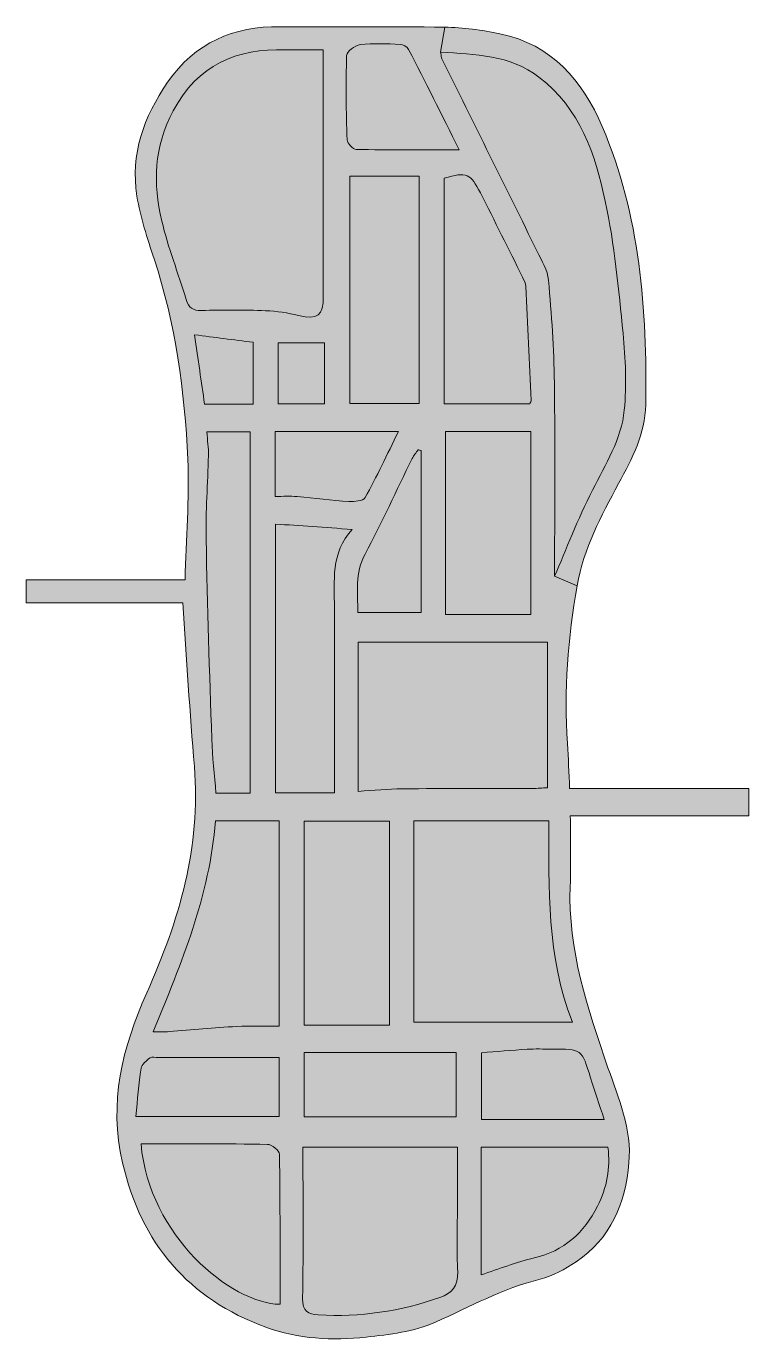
# Model space of a CAD drawing. Header units: millimetres. Extents: x 83 to 193, y -208 to -7.
import ezdxf

# ---------------------------------------------------------------- set-up
doc = ezdxf.new("R2010")
doc.units = ezdxf.units.MM
doc.header["$MEASUREMENT"] = 0
doc.layers.add('Layer 1', color=7, linetype='Continuous', lineweight=0)

# ---------------------------------------------------------------- blocks, each defined once
blk = doc.blocks.new('Block_0')
at = {"layer": 'Layer 1', "true_color": 0x0a0909, "transparency": 33554687}
h = blk.add_hatch(color=18, dxfattribs=at)
h.dxf.hatch_style = 2
edge = h.paths.add_edge_path()
edge.add_spline(control_points=[(166.34, -159.74), (158.06, -159.74), (150.09, -159.74), (142.05, -159.74), (142.05, -149.44), (142.05, -139.27), (142.05, -128.92), (149.02, -128.92), (155.69, -128.92), (162.75, -128.92), (162.76, -139.2), (162.38, -149.61), (166.34, -159.74)], knot_values=[0, 0, 0, 0, 1, 1, 1, 2, 2, 2, 3, 3, 3, 4, 4, 4, 4], degree=3, periodic=0)
edge = h.paths.add_edge_path()
edge.add_spline(control_points=[(169.13, -168.28), (169.76, -170.34), (170.47, -172.36), (171.22, -174.63), (164.81, -174.63), (158.72, -174.63), (152.44, -174.63), (152.44, -171.29), (152.44, -167.98), (152.44, -164.42), (154.71, -164.24), (157.07, -164.03), (159.43, -163.88), (160.66, -163.81), (161.91, -163.86), (163.15, -163.85), (167.8, -163.83), (167.78, -163.84), (169.13, -168.28)], knot_values=[0, 0, 0, 0, 1, 1, 1, 2, 2, 2, 3, 3, 3, 4, 4, 4, 5, 5, 5, 6, 6, 6, 6], degree=3, periodic=0)
edge = h.paths.add_edge_path()
edge.add_spline(control_points=[(170.19, -187.91), (168.11, -191.96), (165.07, -194.77), (160.47, -195.83), (157.77, -196.45), (155.17, -197.5), (152.36, -198.41), (152.36, -191.8), (152.36, -185.42), (152.36, -178.88), (158.84, -178.88), (165.21, -178.88), (171.8, -178.88), (172.19, -182.09), (171.65, -185.08), (170.19, -187.91)], knot_values=[0, 0, 0, 0, 1, 1, 1, 2, 2, 2, 3, 3, 3, 4, 4, 4, 5, 5, 5, 5], degree=3, periodic=0)
edge = h.paths.add_edge_path()
edge.add_spline(control_points=[(146.06, -201.88), (140.03, -204.01), (133.8, -204.9), (127.41, -204.56), (125.84, -204.48), (124.99, -203.96), (125.02, -202.05), (125.14, -194.4), (125.07, -186.74), (125.07, -178.85), (133.08, -178.85), (140.77, -178.85), (148.73, -178.85), (148.73, -182.11), (148.73, -185.22), (148.73, -188.34), (148.73, -191.55), (148.6, -194.77), (148.78, -197.97), (148.89, -200.13), (147.79, -201.27), (146.06, -201.88)], knot_values=[0, 0, 0, 0, 1, 1, 1, 2, 2, 2, 3, 3, 3, 4, 4, 4, 5, 5, 5, 6, 6, 6, 7, 7, 7, 7], degree=3, periodic=0)
edge = h.paths.add_edge_path()
edge.add_spline(control_points=[(121.56, -202.93), (113.93, -202.76), (101.53, -192.43), (100.26, -178.37), (106.83, -178.37), (113.24, -178.33), (119.65, -178.44), (120.29, -178.45), (121.47, -179.42), (121.47, -179.96), (121.59, -187.61), (121.56, -195.27), (121.56, -202.93)], knot_values=[0, 0, 0, 0, 1, 1, 1, 2, 2, 2, 3, 3, 3, 4, 4, 4, 4], degree=3, periodic=0)
edge = h.paths.add_edge_path()
edge.add_spline(control_points=[(100.26, -166.8), (100.35, -166.2), (101.08, -165.62), (101.64, -165.2), (101.92, -164.98), (102.49, -165.15), (102.93, -165.15), (109.03, -165.15), (115.14, -165.15), (121.4, -165.15), (121.4, -168.21), (121.4, -171.09), (121.4, -174.17), (114.26, -174.17), (107.11, -174.17), (99.48, -174.17), (99.74, -171.53), (99.89, -169.15), (100.26, -166.8)], knot_values=[0, 0, 0, 0, 1, 1, 1, 2, 2, 2, 3, 3, 3, 4, 4, 4, 5, 5, 5, 6, 6, 6, 6], degree=3, periodic=0)
edge = h.paths.add_edge_path()
edge.add_spline(control_points=[(111.67, -128.9), (114.97, -128.9), (118.13, -128.9), (121.43, -128.9), (121.43, -139.36), (121.43, -149.68), (121.43, -160.36), (119.21, -160.36), (117.05, -160.27), (114.9, -160.39), (111.47, -160.58), (108.04, -160.92), (104.6, -161.18), (103.91, -161.23), (103.2, -161.19), (102.14, -161.19), (106.48, -150.59), (110.79, -140.38), (111.67, -128.9)], knot_values=[0, 0, 0, 0, 1, 1, 1, 2, 2, 2, 3, 3, 3, 4, 4, 4, 5, 5, 5, 6, 6, 6, 6], degree=3, periodic=0)
edge = h.paths.add_edge_path()
edge.add_spline(control_points=[(110.34, -69.35), (112.49, -69.35), (114.63, -69.35), (116.98, -69.35), (116.98, -87.71), (116.98, -106.11), (116.98, -124.7), (115.12, -124.7), (113.47, -124.7), (111.74, -124.7), (111.51, -121.86), (111.19, -119.14), (111.1, -116.4), (110.76, -106.22), (110.42, -96.03), (110.23, -85.85), (110.15, -81.56), (110.49, -77.27), (110.59, -72.98), (110.61, -71.83), (110.44, -70.68), (110.34, -69.35)], knot_values=[0, 0, 0, 0, 1, 1, 1, 2, 2, 2, 3, 3, 3, 4, 4, 4, 5, 5, 5, 6, 6, 6, 7, 7, 7, 7], degree=3, periodic=0)
edge = h.paths.add_edge_path()
edge.add_spline(control_points=[(108.47, -54.51), (111.54, -54.9), (114.4, -55.27), (117.44, -55.66), (117.44, -58.77), (117.44, -61.85), (117.44, -65.11), (114.84, -65.11), (112.46, -65.11), (110, -65.11), (109.5, -61.69), (109.02, -58.36), (108.47, -54.51)], knot_values=[0, 0, 0, 0, 1, 1, 1, 2, 2, 2, 3, 3, 3, 4, 4, 4, 4], degree=3, periodic=0)
edge = h.paths.add_edge_path()
edge.add_spline(control_points=[(107.18, -49.12), (105.97, -45.1), (104.41, -41.17), (103.44, -37.09), (102.07, -31.33), (102.23, -25.73), (105.2, -20.21), (108.99, -13.17), (114.86, -10.67), (122.4, -10.87), (124.2, -10.91), (126.01, -10.88), (128.14, -10.88), (128.14, -13.78), (128.14, -16.32), (128.14, -18.87), (128.15, -28.79), (128.17, -38.71), (128.19, -48.63), (128.19, -51.6), (127.29, -52.24), (124.4, -51.56), (122.75, -51.17), (121.04, -50.88), (119.35, -50.82), (116.07, -50.69), (112.78, -50.7), (109.5, -50.79), (108.18, -50.82), (107.56, -50.37), (107.18, -49.12)], knot_values=[0, 0, 0, 0, 1, 1, 1, 2, 2, 2, 3, 3, 3, 4, 4, 4, 5, 5, 5, 6, 6, 6, 7, 7, 7, 8, 8, 8, 9, 9, 9, 10, 10, 10, 10], degree=3, periodic=0)
edge = h.paths.add_edge_path()
edge.add_spline(control_points=[(128.38, -65.09), (125.99, -65.09), (123.7, -65.09), (121.27, -65.09), (121.27, -61.95), (121.27, -58.93), (121.27, -55.73), (123.61, -55.73), (125.9, -55.73), (128.38, -55.73), (128.38, -58.76), (128.38, -61.78), (128.38, -65.09)], knot_values=[0, 0, 0, 0, 1, 1, 1, 2, 2, 2, 3, 3, 3, 4, 4, 4, 4], degree=3, periodic=0)
edge = h.paths.add_edge_path()
edge.add_spline(control_points=[(131.76, -11.76), (131.78, -11.16), (133.05, -10.19), (133.83, -10.09), (135.84, -9.86), (137.9, -9.97), (139.94, -10.05), (140.4, -10.07), (141.06, -10.42), (141.26, -10.81), (143.8, -15.76), (146.28, -20.74), (149.02, -26.2), (143.39, -26.2), (138.3, -26.24), (133.22, -26.13), (132.73, -26.12), (131.86, -25.18), (131.84, -24.65), (131.69, -20.35), (131.62, -16.05), (131.76, -11.76)], knot_values=[0, 0, 0, 0, 1, 1, 1, 2, 2, 2, 3, 3, 3, 4, 4, 4, 5, 5, 5, 6, 6, 6, 7, 7, 7, 7], degree=3, periodic=0)
edge = h.paths.add_edge_path()
edge.add_spline(control_points=[(152.26, -32.8), (154.43, -37.08), (156.57, -41.38), (158.71, -45.68), (158.93, -46.13), (159.19, -46.62), (159.21, -47.11), (159.52, -52.92), (159.78, -58.73), (160.05, -64.55), (160.05, -64.67), (159.94, -64.8), (159.81, -65.1), (155.43, -65.1), (151.15, -65.1), (146.7, -65.1), (146.7, -53.5), (146.7, -42.01), (146.7, -30.52), (150.16, -29.56), (150.73, -29.78), (152.26, -32.8)], knot_values=[0, 0, 0, 0, 1, 1, 1, 2, 2, 2, 3, 3, 3, 4, 4, 4, 5, 5, 5, 6, 6, 6, 7, 7, 7, 7], degree=3, periodic=0)
edge = h.paths.add_edge_path()
edge.add_spline(control_points=[(146.92, -97.31), (146.92, -87.82), (146.92, -78.63), (146.92, -69.3), (151.14, -69.3), (155.47, -69.3), (159.96, -69.3), (159.96, -78.66), (159.96, -87.95), (159.96, -97.31), (155.74, -97.31), (151.51, -97.31), (146.92, -97.31)], knot_values=[0, 0, 0, 0, 1, 1, 1, 2, 2, 2, 3, 3, 3, 4, 4, 4, 4], degree=3, periodic=0)
edge = h.paths.add_edge_path()
edge.add_spline(control_points=[(125.26, -164.4), (133.04, -164.4), (140.68, -164.4), (148.52, -164.4), (148.52, -167.6), (148.52, -170.83), (148.52, -174.23), (140.82, -174.23), (133.13, -174.23), (125.26, -174.23), (125.26, -171.04), (125.26, -167.87), (125.26, -164.4)], knot_values=[0, 0, 0, 0, 1, 1, 1, 2, 2, 2, 3, 3, 3, 4, 4, 4, 4], degree=3, periodic=0)
edge = h.paths.add_edge_path()
edge.add_spline(control_points=[(125.24, -128.95), (129.56, -128.95), (133.9, -128.95), (138.31, -128.95), (138.31, -139.37), (138.31, -149.69), (138.31, -160.17), (133.79, -160.17), (129.6, -160.17), (125.24, -160.17), (125.24, -149.8), (125.24, -139.47), (125.24, -128.95)], knot_values=[0, 0, 0, 0, 1, 1, 1, 2, 2, 2, 3, 3, 3, 4, 4, 4, 4], degree=3, periodic=0)
edge = h.paths.add_edge_path()
edge.add_spline(control_points=[(120.86, -83.48), (124.6, -83.74), (128.35, -84), (132.63, -84.3), (129.29, -87.94), (129.89, -92.18), (129.89, -96.3), (129.89, -104.91), (129.89, -113.51), (129.89, -122.12), (129.89, -122.91), (129.89, -123.69), (129.89, -124.64), (126.79, -124.64), (123.91, -124.64), (120.86, -124.64), (120.86, -110.94), (120.86, -97.27), (120.86, -83.48)], knot_values=[0, 0, 0, 0, 1, 1, 1, 2, 2, 2, 3, 3, 3, 4, 4, 4, 5, 5, 5, 6, 6, 6, 6], degree=3, periodic=0)
edge = h.paths.add_edge_path()
edge.add_spline(control_points=[(139.7, -69.32), (137.93, -72.89), (136.37, -76.23), (134.58, -79.44), (134.29, -79.95), (132.94, -80.08), (132.1, -80.03), (129.46, -79.86), (126.83, -79.49), (124.19, -79.27), (123.13, -79.18), (122.04, -79.25), (120.8, -79.25), (120.8, -75.72), (120.8, -72.6), (120.8, -69.32), (127.04, -69.32), (133.18, -69.32), (139.7, -69.32)], knot_values=[0, 0, 0, 0, 1, 1, 1, 2, 2, 2, 3, 3, 3, 4, 4, 4, 5, 5, 5, 6, 6, 6, 6], degree=3, periodic=0)
edge = h.paths.add_edge_path()
edge.add_spline(control_points=[(142.86, -65.02), (139.42, -65.02), (135.95, -65.02), (132.27, -65.02), (132.27, -53.54), (132.27, -41.99), (132.27, -30.25), (135.87, -30.25), (139.28, -30.25), (142.86, -30.25), (142.86, -41.84), (142.86, -53.34), (142.86, -65.02)], knot_values=[0, 0, 0, 0, 1, 1, 1, 2, 2, 2, 3, 3, 3, 4, 4, 4, 4], degree=3, periodic=0)
edge = h.paths.add_edge_path()
edge.add_spline(control_points=[(134.58, -88.09), (137.16, -83.31), (139.39, -78.34), (141.79, -73.46), (142.03, -72.98), (142.4, -72.56), (142.72, -72.11), (142.87, -72.15), (143.02, -72.19), (143.17, -72.23), (143.17, -80.42), (143.17, -88.61), (143.17, -97.01), (140.12, -97.01), (136.9, -97.01), (133.47, -97.01), (133.5, -93.96), (132.99, -91.03), (134.58, -88.09)], knot_values=[0, 0, 0, 0, 1, 1, 1, 2, 2, 2, 3, 3, 3, 4, 4, 4, 5, 5, 5, 6, 6, 6, 6], degree=3, periodic=0)
edge = h.paths.add_edge_path()
edge.add_spline(control_points=[(162.51, -101.54), (162.51, -109.15), (162.51, -116.39), (162.51, -123.85), (161.76, -123.89), (160.98, -123.96), (160.21, -123.96), (153.57, -123.98), (146.92, -123.95), (140.28, -124.01), (138.09, -124.03), (135.9, -124.26), (133.55, -124.4), (133.55, -116.89), (133.55, -109.19), (133.55, -101.54), (143.37, -101.54), (152.95, -101.54), (162.51, -101.54)], knot_values=[0, 0, 0, 0, 1, 1, 1, 2, 2, 2, 3, 3, 3, 4, 4, 4, 5, 5, 5, 6, 6, 6, 6], degree=3, periodic=0)
edge = h.paths.add_edge_path()
edge.add_spline(control_points=[(193.36, -123.97), (184.2, -123.97), (175.11, -123.97), (165.92, -123.97), (165.81, -121.57), (165.74, -119.33), (165.59, -117.08), (165.03, -108.96), (165.65, -100.93), (167.06, -92.92), (167.06, -92.92), (163.62, -91.46), (163.62, -91.46), (163.62, -82.15), (163.71, -72), (163.58, -61.86), (163.51, -56.62), (163.16, -51.38), (162.69, -46.17), (162.55, -44.65), (161.66, -43.17), (160.96, -41.75), (156.11, -31.91), (151.23, -22.1), (146.36, -12.27), (146.27, -12.09), (146.27, -11.87), (146.15, -11.23), (146.15, -11.23), (146.78, -7.42), (146.78, -7.42), (138.39, -7.29), (130, -7.41), (121.61, -7.34), (114.4, -7.28), (108.57, -9.75), (104.34, -15.86), (100.67, -21.15), (98.6, -26.84), (99.64, -33.27), (100.17, -36.53), (101.23, -39.73), (102.27, -42.89), (105.57, -52.85), (106.96, -63.16), (107.43, -73.56), (107.7, -79.65), (107.17, -85.77), (107, -92.02), (98.65, -92.02), (90.65, -92.02), (82.68, -92.02), (82.68, -93.25), (82.68, -94.31), (82.68, -95.54), (90.79, -95.54), (98.78, -95.54), (106.65, -95.54), (107.24, -104.03), (107.74, -112.34), (108.43, -120.62), (109.47, -132.91), (106.05, -144.28), (101.14, -155.25), (97.39, -163.64), (95.28, -172.08), (97.43, -181.27), (100.3, -193.59), (107.49, -202.09), (119.4, -206.44), (124.35, -208.25), (129.56, -208.5), (134.73, -207.95), (138.33, -207.56), (142.11, -207.11), (145.36, -205.67), (150.64, -203.32), (155.68, -200.48), (161.39, -199.09), (163.33, -198.61), (165.21, -197.54), (166.9, -196.42), (172.29, -192.86), (174.45, -187.47), (175.01, -181.28), (175.47, -176.09), (173.44, -171.44), (171.8, -166.71), (168.68, -157.69), (165.63, -148.68), (166.01, -138.92), (166.14, -135.52), (166.03, -132.11), (166.03, -128.15), (175.32, -128.15), (184.37, -128.15), (193.36, -128.15), (193.36, -126.44), (193.36, -125.29), (193.36, -123.97)], knot_values=[0, 0, 0, 0, 1, 1, 1, 2, 2, 2, 3, 3, 3, 4, 4, 4, 5, 5, 5, 6, 6, 6, 7, 7, 7, 8, 8, 8, 9, 9, 9, 10, 10, 10, 11, 11, 11, 12, 12, 12, 13, 13, 13, 14, 14, 14, 15, 15, 15, 16, 16, 16, 17, 17, 17, 18, 18, 18, 19, 19, 19, 20, 20, 20, 21, 21, 21, 22, 22, 22, 23, 23, 23, 24, 24, 24, 25, 25, 25, 26, 26, 26, 27, 27, 27, 28, 28, 28, 29, 29, 29, 30, 30, 30, 31, 31, 31, 32, 32, 32, 33, 33, 33, 33], degree=3, periodic=0)
h = blk.add_hatch(color=18, dxfattribs=at)
h.dxf.hatch_style = 2
edge = h.paths.add_edge_path()
edge.add_spline(control_points=[(161.23, -15.06), (167.55, -19.87), (169.84, -26.88), (171.38, -34.05), (172.81, -40.69), (173.42, -47.52), (174.1, -54.3), (174.5, -58.19), (174.67, -62.17), (174.3, -66.04), (173.87, -70.5), (171.43, -74.32), (169.43, -78.28), (167.16, -82.76), (165.35, -87.48), (163.62, -91.46), (163.62, -91.46), (167.06, -92.92), (167.06, -92.92), (168.07, -87.23), (170.73, -82.26), (173.42, -77.29), (175.48, -73.5), (177.51, -69.61), (177.58, -65.25), (177.81, -50.68), (176.71, -36.25), (170.92, -22.63), (167.91, -15.57), (163.21, -10.07), (155.24, -8.42), (152.47, -7.85), (149.61, -7.47), (146.78, -7.42), (146.78, -7.42), (146.15, -11.23), (146.15, -11.23), (151.52, -11.62), (156.7, -11.62), (161.23, -15.06)], knot_values=[0, 0, 0, 0, 1, 1, 1, 2, 2, 2, 3, 3, 3, 4, 4, 4, 5, 5, 5, 6, 6, 6, 7, 7, 7, 8, 8, 8, 9, 9, 9, 10, 10, 10, 11, 11, 11, 12, 12, 12, 13, 13, 13, 13], degree=3, periodic=0)
at = {"layer": 'Layer 1'}
for points, knots in [([(193.36, -123.97), (184.2, -123.97), (175.11, -123.97), (165.92, -123.97), (165.81, -121.57), (165.74, -119.33), (165.59, -117.08), (165.03, -108.96), (165.65, -100.93), (167.06, -92.92), (167.06, -92.92), (163.62, -91.46), (163.62, -91.46), (163.62, -82.15), (163.71, -72), (163.58, -61.86), (163.51, -56.62), (163.16, -51.38), (162.69, -46.17), (162.55, -44.65), (161.66, -43.17), (160.96, -41.75), (156.11, -31.91), (151.23, -22.1), (146.36, -12.27), (146.27, -12.09), (146.27, -11.87), (146.15, -11.23), (146.15, -11.23), (146.78, -7.42), (146.78, -7.42), (138.39, -7.29), (130, -7.41), (121.61, -7.34), (114.4, -7.28), (108.57, -9.75), (104.34, -15.86), (100.67, -21.15), (98.6, -26.84), (99.64, -33.27), (100.17, -36.53), (101.23, -39.73), (102.27, -42.89), (105.57, -52.85), (106.96, -63.16), (107.43, -73.56), (107.7, -79.65), (107.17, -85.77), (107, -92.02), (98.65, -92.02), (90.65, -92.02), (82.68, -92.02), (82.68, -93.25), (82.68, -94.31), (82.68, -95.54), (90.79, -95.54), (98.78, -95.54), (106.65, -95.54), (107.24, -104.03), (107.74, -112.34), (108.43, -120.62), (109.47, -132.91), (106.05, -144.28), (101.14, -155.25), (97.39, -163.64), (95.28, -172.08), (97.43, -181.27), (100.3, -193.59), (107.49, -202.09), (119.4, -206.44), (124.35, -208.25), (129.56, -208.5), (134.73, -207.95), (138.33, -207.56), (142.11, -207.11), (145.36, -205.67), (150.64, -203.32), (155.68, -200.48), (161.39, -199.09), (163.33, -198.61), (165.21, -197.54), (166.9, -196.42), (172.29, -192.86), (174.45, -187.47), (175.01, -181.28), (175.47, -176.09), (173.44, -171.44), (171.8, -166.71), (168.68, -157.69), (165.63, -148.68), (166.01, -138.92), (166.14, -135.52), (166.03, -132.11), (166.03, -128.15), (175.32, -128.15), (184.37, -128.15), (193.36, -128.15), (193.36, -126.44), (193.36, -125.29), (193.36, -123.97)], [0, 0, 0, 0, 1, 1, 1, 2, 2, 2, 3, 3, 3, 4, 4, 4, 5, 5, 5, 6, 6, 6, 7, 7, 7, 8, 8, 8, 9, 9, 9, 10, 10, 10, 11, 11, 11, 12, 12, 12, 13, 13, 13, 14, 14, 14, 15, 15, 15, 16, 16, 16, 17, 17, 17, 18, 18, 18, 19, 19, 19, 20, 20, 20, 21, 21, 21, 22, 22, 22, 23, 23, 23, 24, 24, 24, 25, 25, 25, 26, 26, 26, 27, 27, 27, 28, 28, 28, 29, 29, 29, 30, 30, 30, 31, 31, 31, 32, 32, 32, 33, 33, 33, 33]), ([(161.23, -15.06), (167.55, -19.87), (169.84, -26.88), (171.38, -34.05), (172.81, -40.69), (173.42, -47.52), (174.1, -54.3), (174.5, -58.19), (174.67, -62.17), (174.3, -66.04), (173.87, -70.5), (171.43, -74.32), (169.43, -78.28), (167.16, -82.76), (165.35, -87.48), (163.62, -91.46), (163.62, -91.46), (167.06, -92.92), (167.06, -92.92), (168.07, -87.23), (170.73, -82.26), (173.42, -77.29), (175.48, -73.5), (177.51, -69.61), (177.58, -65.25), (177.81, -50.68), (176.71, -36.25), (170.92, -22.63), (167.91, -15.57), (163.21, -10.07), (155.24, -8.42), (152.47, -7.85), (149.61, -7.47), (146.78, -7.42), (146.78, -7.42), (146.15, -11.23), (146.15, -11.23), (151.52, -11.62), (156.7, -11.62), (161.23, -15.06)], [0, 0, 0, 0, 1, 1, 1, 2, 2, 2, 3, 3, 3, 4, 4, 4, 5, 5, 5, 6, 6, 6, 7, 7, 7, 8, 8, 8, 9, 9, 9, 10, 10, 10, 11, 11, 11, 12, 12, 12, 13, 13, 13, 13]), ([(133.22, -26.13), (138.3, -26.24), (143.39, -26.2), (149.02, -26.2), (146.28, -20.74), (143.8, -15.76), (141.26, -10.81), (141.06, -10.42), (140.4, -10.07), (139.94, -10.05), (137.9, -9.97), (135.84, -9.86), (133.83, -10.09), (133.05, -10.19), (131.78, -11.16), (131.76, -11.76), (131.62, -16.05), (131.69, -20.35), (131.84, -24.65), (131.86, -25.18), (132.73, -26.12), (133.22, -26.13)], [0, 0, 0, 0, 1, 1, 1, 2, 2, 2, 3, 3, 3, 4, 4, 4, 5, 5, 5, 6, 6, 6, 7, 7, 7, 7]), ([(131.76, -11.76), (131.78, -11.16), (133.05, -10.19), (133.83, -10.09), (135.84, -9.86), (137.9, -9.97), (139.94, -10.05), (140.4, -10.07), (141.06, -10.42), (141.26, -10.81), (143.8, -15.76), (146.28, -20.74), (149.02, -26.2), (143.39, -26.2), (138.3, -26.24), (133.22, -26.13), (132.73, -26.12), (131.86, -25.18), (131.84, -24.65), (131.69, -20.35), (131.62, -16.05), (131.76, -11.76)], [0, 0, 0, 0, 1, 1, 1, 2, 2, 2, 3, 3, 3, 4, 4, 4, 5, 5, 5, 6, 6, 6, 7, 7, 7, 7]), ([(119.35, -50.82), (121.04, -50.88), (122.75, -51.17), (124.4, -51.56), (127.29, -52.24), (128.19, -51.6), (128.19, -48.63), (128.17, -38.71), (128.15, -28.79), (128.14, -18.87), (128.14, -16.32), (128.14, -13.78), (128.14, -10.88), (126.01, -10.88), (124.2, -10.91), (122.4, -10.87), (114.86, -10.67), (108.99, -13.17), (105.2, -20.21), (102.23, -25.73), (102.07, -31.33), (103.44, -37.09), (104.41, -41.17), (105.97, -45.1), (107.18, -49.12), (107.56, -50.37), (108.18, -50.82), (109.5, -50.79), (112.78, -50.7), (116.07, -50.69), (119.35, -50.82)], [0, 0, 0, 0, 1, 1, 1, 2, 2, 2, 3, 3, 3, 4, 4, 4, 5, 5, 5, 6, 6, 6, 7, 7, 7, 8, 8, 8, 9, 9, 9, 10, 10, 10, 10]), ([(107.18, -49.12), (105.97, -45.1), (104.41, -41.17), (103.44, -37.09), (102.07, -31.33), (102.23, -25.73), (105.2, -20.21), (108.99, -13.17), (114.86, -10.67), (122.4, -10.87), (124.2, -10.91), (126.01, -10.88), (128.14, -10.88), (128.14, -13.78), (128.14, -16.32), (128.14, -18.87), (128.15, -28.79), (128.17, -38.71), (128.19, -48.63), (128.19, -51.6), (127.29, -52.24), (124.4, -51.56), (122.75, -51.17), (121.04, -50.88), (119.35, -50.82), (116.07, -50.69), (112.78, -50.7), (109.5, -50.79), (108.18, -50.82), (107.56, -50.37), (107.18, -49.12)], [0, 0, 0, 0, 1, 1, 1, 2, 2, 2, 3, 3, 3, 4, 4, 4, 5, 5, 5, 6, 6, 6, 7, 7, 7, 8, 8, 8, 9, 9, 9, 10, 10, 10, 10]), ([(174.3, -66.04), (174.67, -62.17), (174.5, -58.19), (174.1, -54.3), (173.42, -47.52), (172.81, -40.69), (171.38, -34.05), (169.84, -26.88), (167.55, -19.87), (161.23, -15.06), (156.7, -11.62), (151.52, -11.62), (146.15, -11.23), (146.27, -11.87), (146.27, -12.09), (146.36, -12.27), (151.23, -22.1), (156.11, -31.91), (160.96, -41.75), (161.66, -43.17), (162.55, -44.65), (162.69, -46.17), (163.16, -51.38), (163.51, -56.62), (163.58, -61.86), (163.71, -72), (163.62, -82.15), (163.62, -91.46), (165.35, -87.48), (167.16, -82.76), (169.43, -78.28), (171.43, -74.32), (173.87, -70.5), (174.3, -66.04)], [0, 0, 0, 0, 1, 1, 1, 2, 2, 2, 3, 3, 3, 4, 4, 4, 5, 5, 5, 6, 6, 6, 7, 7, 7, 8, 8, 8, 9, 9, 9, 10, 10, 10, 11, 11, 11, 11]), ([(146.7, -65.1), (151.15, -65.1), (155.43, -65.1), (159.81, -65.1), (159.94, -64.8), (160.05, -64.67), (160.05, -64.55), (159.78, -58.73), (159.52, -52.92), (159.21, -47.11), (159.19, -46.62), (158.93, -46.13), (158.71, -45.68), (156.57, -41.38), (154.43, -37.08), (152.26, -32.8), (150.73, -29.78), (150.16, -29.56), (146.7, -30.52), (146.7, -42.01), (146.7, -53.5), (146.7, -65.1)], [0, 0, 0, 0, 1, 1, 1, 2, 2, 2, 3, 3, 3, 4, 4, 4, 5, 5, 5, 6, 6, 6, 7, 7, 7, 7]), ([(152.26, -32.8), (154.43, -37.08), (156.57, -41.38), (158.71, -45.68), (158.93, -46.13), (159.19, -46.62), (159.21, -47.11), (159.52, -52.92), (159.78, -58.73), (160.05, -64.55), (160.05, -64.67), (159.94, -64.8), (159.81, -65.1), (155.43, -65.1), (151.15, -65.1), (146.7, -65.1), (146.7, -53.5), (146.7, -42.01), (146.7, -30.52), (150.16, -29.56), (150.73, -29.78), (152.26, -32.8)], [0, 0, 0, 0, 1, 1, 1, 2, 2, 2, 3, 3, 3, 4, 4, 4, 5, 5, 5, 6, 6, 6, 7, 7, 7, 7]), ([(132.27, -65.02), (135.95, -65.02), (139.42, -65.02), (142.86, -65.02), (142.86, -53.34), (142.86, -41.84), (142.86, -30.25), (139.28, -30.25), (135.87, -30.25), (132.27, -30.25), (132.27, -41.99), (132.27, -53.54), (132.27, -65.02)], [0, 0, 0, 0, 1, 1, 1, 2, 2, 2, 3, 3, 3, 4, 4, 4, 4]), ([(142.86, -65.02), (139.42, -65.02), (135.95, -65.02), (132.27, -65.02), (132.27, -53.54), (132.27, -41.99), (132.27, -30.25), (135.87, -30.25), (139.28, -30.25), (142.86, -30.25), (142.86, -41.84), (142.86, -53.34), (142.86, -65.02)], [0, 0, 0, 0, 1, 1, 1, 2, 2, 2, 3, 3, 3, 4, 4, 4, 4]), ([(117.44, -65.11), (117.44, -61.85), (117.44, -58.77), (117.44, -55.66), (114.4, -55.27), (111.54, -54.9), (108.47, -54.51), (109.02, -58.36), (109.5, -61.69), (110, -65.11), (112.46, -65.11), (114.84, -65.11), (117.44, -65.11)], [0, 0, 0, 0, 1, 1, 1, 2, 2, 2, 3, 3, 3, 4, 4, 4, 4]), ([(108.47, -54.51), (111.54, -54.9), (114.4, -55.27), (117.44, -55.66), (117.44, -58.77), (117.44, -61.85), (117.44, -65.11), (114.84, -65.11), (112.46, -65.11), (110, -65.11), (109.5, -61.69), (109.02, -58.36), (108.47, -54.51)], [0, 0, 0, 0, 1, 1, 1, 2, 2, 2, 3, 3, 3, 4, 4, 4, 4]), ([(121.27, -65.09), (123.7, -65.09), (125.99, -65.09), (128.38, -65.09), (128.38, -61.78), (128.38, -58.76), (128.38, -55.73), (125.9, -55.73), (123.61, -55.73), (121.27, -55.73), (121.27, -58.93), (121.27, -61.95), (121.27, -65.09)], [0, 0, 0, 0, 1, 1, 1, 2, 2, 2, 3, 3, 3, 4, 4, 4, 4]), ([(128.38, -65.09), (125.99, -65.09), (123.7, -65.09), (121.27, -65.09), (121.27, -61.95), (121.27, -58.93), (121.27, -55.73), (123.61, -55.73), (125.9, -55.73), (128.38, -55.73), (128.38, -58.76), (128.38, -61.78), (128.38, -65.09)], [0, 0, 0, 0, 1, 1, 1, 2, 2, 2, 3, 3, 3, 4, 4, 4, 4]), ([(110.23, -85.85), (110.42, -96.03), (110.76, -106.22), (111.1, -116.4), (111.19, -119.14), (111.51, -121.86), (111.74, -124.7), (113.47, -124.7), (115.12, -124.7), (116.98, -124.7), (116.98, -106.11), (116.98, -87.71), (116.98, -69.35), (114.63, -69.35), (112.49, -69.35), (110.34, -69.35), (110.44, -70.68), (110.61, -71.83), (110.59, -72.98), (110.49, -77.27), (110.15, -81.56), (110.23, -85.85)], [0, 0, 0, 0, 1, 1, 1, 2, 2, 2, 3, 3, 3, 4, 4, 4, 5, 5, 5, 6, 6, 6, 7, 7, 7, 7]), ([(110.34, -69.35), (112.49, -69.35), (114.63, -69.35), (116.98, -69.35), (116.98, -87.71), (116.98, -106.11), (116.98, -124.7), (115.12, -124.7), (113.47, -124.7), (111.74, -124.7), (111.51, -121.86), (111.19, -119.14), (111.1, -116.4), (110.76, -106.22), (110.42, -96.03), (110.23, -85.85), (110.15, -81.56), (110.49, -77.27), (110.59, -72.98), (110.61, -71.83), (110.44, -70.68), (110.34, -69.35)], [0, 0, 0, 0, 1, 1, 1, 2, 2, 2, 3, 3, 3, 4, 4, 4, 5, 5, 5, 6, 6, 6, 7, 7, 7, 7]), ([(120.8, -79.25), (122.04, -79.25), (123.13, -79.18), (124.19, -79.27), (126.83, -79.49), (129.46, -79.86), (132.1, -80.03), (132.94, -80.08), (134.29, -79.95), (134.58, -79.44), (136.37, -76.23), (137.93, -72.89), (139.7, -69.32), (133.18, -69.32), (127.04, -69.32), (120.8, -69.32), (120.8, -72.6), (120.8, -75.72), (120.8, -79.25)], [0, 0, 0, 0, 1, 1, 1, 2, 2, 2, 3, 3, 3, 4, 4, 4, 5, 5, 5, 6, 6, 6, 6]), ([(139.7, -69.32), (137.93, -72.89), (136.37, -76.23), (134.58, -79.44), (134.29, -79.95), (132.94, -80.08), (132.1, -80.03), (129.46, -79.86), (126.83, -79.49), (124.19, -79.27), (123.13, -79.18), (122.04, -79.25), (120.8, -79.25), (120.8, -75.72), (120.8, -72.6), (120.8, -69.32), (127.04, -69.32), (133.18, -69.32), (139.7, -69.32)], [0, 0, 0, 0, 1, 1, 1, 2, 2, 2, 3, 3, 3, 4, 4, 4, 5, 5, 5, 6, 6, 6, 6]), ([(146.92, -69.3), (146.92, -78.63), (146.92, -87.82), (146.92, -97.31), (151.51, -97.31), (155.74, -97.31), (159.96, -97.31), (159.96, -87.95), (159.96, -78.66), (159.96, -69.3), (155.47, -69.3), (151.14, -69.3), (146.92, -69.3)], [0, 0, 0, 0, 1, 1, 1, 2, 2, 2, 3, 3, 3, 4, 4, 4, 4]), ([(146.92, -97.31), (146.92, -87.82), (146.92, -78.63), (146.92, -69.3), (151.14, -69.3), (155.47, -69.3), (159.96, -69.3), (159.96, -78.66), (159.96, -87.95), (159.96, -97.31), (155.74, -97.31), (151.51, -97.31), (146.92, -97.31)], [0, 0, 0, 0, 1, 1, 1, 2, 2, 2, 3, 3, 3, 4, 4, 4, 4]), ([(143.17, -97.01), (143.17, -88.61), (143.17, -80.42), (143.17, -72.23), (143.02, -72.19), (142.87, -72.15), (142.72, -72.11), (142.4, -72.56), (142.03, -72.98), (141.79, -73.46), (139.39, -78.34), (137.16, -83.31), (134.58, -88.09), (132.99, -91.03), (133.5, -93.96), (133.47, -97.01), (136.9, -97.01), (140.12, -97.01), (143.17, -97.01)], [0, 0, 0, 0, 1, 1, 1, 2, 2, 2, 3, 3, 3, 4, 4, 4, 5, 5, 5, 6, 6, 6, 6]), ([(134.58, -88.09), (137.16, -83.31), (139.39, -78.34), (141.79, -73.46), (142.03, -72.98), (142.4, -72.56), (142.72, -72.11), (142.87, -72.15), (143.02, -72.19), (143.17, -72.23), (143.17, -80.42), (143.17, -88.61), (143.17, -97.01), (140.12, -97.01), (136.9, -97.01), (133.47, -97.01), (133.5, -93.96), (132.99, -91.03), (134.58, -88.09)], [0, 0, 0, 0, 1, 1, 1, 2, 2, 2, 3, 3, 3, 4, 4, 4, 5, 5, 5, 6, 6, 6, 6]), ([(129.89, -122.12), (129.89, -113.51), (129.89, -104.91), (129.89, -96.3), (129.89, -92.18), (129.29, -87.94), (132.63, -84.3), (128.35, -84), (124.6, -83.74), (120.86, -83.48), (120.86, -97.27), (120.86, -110.94), (120.86, -124.64), (123.91, -124.64), (126.79, -124.64), (129.89, -124.64), (129.89, -123.69), (129.89, -122.91), (129.89, -122.12)], [0, 0, 0, 0, 1, 1, 1, 2, 2, 2, 3, 3, 3, 4, 4, 4, 5, 5, 5, 6, 6, 6, 6]), ([(120.86, -83.48), (124.6, -83.74), (128.35, -84), (132.63, -84.3), (129.29, -87.94), (129.89, -92.18), (129.89, -96.3), (129.89, -104.91), (129.89, -113.51), (129.89, -122.12), (129.89, -122.91), (129.89, -123.69), (129.89, -124.64), (126.79, -124.64), (123.91, -124.64), (120.86, -124.64), (120.86, -110.94), (120.86, -97.27), (120.86, -83.48)], [0, 0, 0, 0, 1, 1, 1, 2, 2, 2, 3, 3, 3, 4, 4, 4, 5, 5, 5, 6, 6, 6, 6]), ([(133.55, -124.4), (135.9, -124.26), (138.09, -124.03), (140.28, -124.01), (146.92, -123.95), (153.57, -123.98), (160.21, -123.96), (160.98, -123.96), (161.76, -123.89), (162.51, -123.85), (162.51, -116.39), (162.51, -109.15), (162.51, -101.54), (152.95, -101.54), (143.37, -101.54), (133.55, -101.54), (133.55, -109.19), (133.55, -116.89), (133.55, -124.4)], [0, 0, 0, 0, 1, 1, 1, 2, 2, 2, 3, 3, 3, 4, 4, 4, 5, 5, 5, 6, 6, 6, 6]), ([(162.51, -101.54), (162.51, -109.15), (162.51, -116.39), (162.51, -123.85), (161.76, -123.89), (160.98, -123.96), (160.21, -123.96), (153.57, -123.98), (146.92, -123.95), (140.28, -124.01), (138.09, -124.03), (135.9, -124.26), (133.55, -124.4), (133.55, -116.89), (133.55, -109.19), (133.55, -101.54), (143.37, -101.54), (152.95, -101.54), (162.51, -101.54)], [0, 0, 0, 0, 1, 1, 1, 2, 2, 2, 3, 3, 3, 4, 4, 4, 5, 5, 5, 6, 6, 6, 6]), ([(104.6, -161.18), (108.04, -160.92), (111.47, -160.58), (114.9, -160.39), (117.05, -160.27), (119.21, -160.36), (121.43, -160.36), (121.43, -149.68), (121.43, -139.36), (121.43, -128.9), (118.13, -128.9), (114.97, -128.9), (111.67, -128.9), (110.79, -140.38), (106.48, -150.59), (102.14, -161.19), (103.2, -161.19), (103.91, -161.23), (104.6, -161.18)], [0, 0, 0, 0, 1, 1, 1, 2, 2, 2, 3, 3, 3, 4, 4, 4, 5, 5, 5, 6, 6, 6, 6]), ([(111.67, -128.9), (114.97, -128.9), (118.13, -128.9), (121.43, -128.9), (121.43, -139.36), (121.43, -149.68), (121.43, -160.36), (119.21, -160.36), (117.05, -160.27), (114.9, -160.39), (111.47, -160.58), (108.04, -160.92), (104.6, -161.18), (103.91, -161.23), (103.2, -161.19), (102.14, -161.19), (106.48, -150.59), (110.79, -140.38), (111.67, -128.9)], [0, 0, 0, 0, 1, 1, 1, 2, 2, 2, 3, 3, 3, 4, 4, 4, 5, 5, 5, 6, 6, 6, 6]), ([(138.31, -128.95), (133.9, -128.95), (129.56, -128.95), (125.24, -128.95), (125.24, -139.47), (125.24, -149.8), (125.24, -160.17), (129.6, -160.17), (133.79, -160.17), (138.31, -160.17), (138.31, -149.69), (138.31, -139.37), (138.31, -128.95)], [0, 0, 0, 0, 1, 1, 1, 2, 2, 2, 3, 3, 3, 4, 4, 4, 4]), ([(125.24, -128.95), (129.56, -128.95), (133.9, -128.95), (138.31, -128.95), (138.31, -139.37), (138.31, -149.69), (138.31, -160.17), (133.79, -160.17), (129.6, -160.17), (125.24, -160.17), (125.24, -149.8), (125.24, -139.47), (125.24, -128.95)], [0, 0, 0, 0, 1, 1, 1, 2, 2, 2, 3, 3, 3, 4, 4, 4, 4]), ([(162.75, -128.92), (155.69, -128.92), (149.02, -128.92), (142.05, -128.92), (142.05, -139.27), (142.05, -149.44), (142.05, -159.74), (150.09, -159.74), (158.06, -159.74), (166.34, -159.74), (162.38, -149.61), (162.76, -139.2), (162.75, -128.92)], [0, 0, 0, 0, 1, 1, 1, 2, 2, 2, 3, 3, 3, 4, 4, 4, 4]), ([(166.34, -159.74), (158.06, -159.74), (150.09, -159.74), (142.05, -159.74), (142.05, -149.44), (142.05, -139.27), (142.05, -128.92), (149.02, -128.92), (155.69, -128.92), (162.75, -128.92), (162.76, -139.2), (162.38, -149.61), (166.34, -159.74)], [0, 0, 0, 0, 1, 1, 1, 2, 2, 2, 3, 3, 3, 4, 4, 4, 4]), ([(121.4, -165.15), (115.14, -165.15), (109.03, -165.15), (102.93, -165.15), (102.49, -165.15), (101.92, -164.98), (101.64, -165.2), (101.08, -165.62), (100.35, -166.2), (100.26, -166.8), (99.89, -169.15), (99.74, -171.53), (99.48, -174.17), (107.11, -174.17), (114.26, -174.17), (121.4, -174.17), (121.4, -171.09), (121.4, -168.21), (121.4, -165.15)], [0, 0, 0, 0, 1, 1, 1, 2, 2, 2, 3, 3, 3, 4, 4, 4, 5, 5, 5, 6, 6, 6, 6]), ([(100.26, -166.8), (100.35, -166.2), (101.08, -165.62), (101.64, -165.2), (101.92, -164.98), (102.49, -165.15), (102.93, -165.15), (109.03, -165.15), (115.14, -165.15), (121.4, -165.15), (121.4, -168.21), (121.4, -171.09), (121.4, -174.17), (114.26, -174.17), (107.11, -174.17), (99.48, -174.17), (99.74, -171.53), (99.89, -169.15), (100.26, -166.8)], [0, 0, 0, 0, 1, 1, 1, 2, 2, 2, 3, 3, 3, 4, 4, 4, 5, 5, 5, 6, 6, 6, 6]), ([(148.52, -164.4), (140.68, -164.4), (133.04, -164.4), (125.26, -164.4), (125.26, -167.87), (125.26, -171.04), (125.26, -174.23), (133.13, -174.23), (140.82, -174.23), (148.52, -174.23), (148.52, -170.83), (148.52, -167.6), (148.52, -164.4)], [0, 0, 0, 0, 1, 1, 1, 2, 2, 2, 3, 3, 3, 4, 4, 4, 4]), ([(125.26, -164.4), (133.04, -164.4), (140.68, -164.4), (148.52, -164.4), (148.52, -167.6), (148.52, -170.83), (148.52, -174.23), (140.82, -174.23), (133.13, -174.23), (125.26, -174.23), (125.26, -171.04), (125.26, -167.87), (125.26, -164.4)], [0, 0, 0, 0, 1, 1, 1, 2, 2, 2, 3, 3, 3, 4, 4, 4, 4]), ([(163.15, -163.85), (161.91, -163.86), (160.66, -163.81), (159.43, -163.88), (157.07, -164.03), (154.71, -164.24), (152.44, -164.42), (152.44, -167.98), (152.44, -171.29), (152.44, -174.63), (158.72, -174.63), (164.81, -174.63), (171.22, -174.63), (170.47, -172.36), (169.76, -170.34), (169.13, -168.28), (167.78, -163.84), (167.8, -163.83), (163.15, -163.85)], [0, 0, 0, 0, 1, 1, 1, 2, 2, 2, 3, 3, 3, 4, 4, 4, 5, 5, 5, 6, 6, 6, 6]), ([(169.13, -168.28), (169.76, -170.34), (170.47, -172.36), (171.22, -174.63), (164.81, -174.63), (158.72, -174.63), (152.44, -174.63), (152.44, -171.29), (152.44, -167.98), (152.44, -164.42), (154.71, -164.24), (157.07, -164.03), (159.43, -163.88), (160.66, -163.81), (161.91, -163.86), (163.15, -163.85), (167.8, -163.83), (167.78, -163.84), (169.13, -168.28)], [0, 0, 0, 0, 1, 1, 1, 2, 2, 2, 3, 3, 3, 4, 4, 4, 5, 5, 5, 6, 6, 6, 6]), ([(119.65, -178.44), (113.24, -178.33), (106.83, -178.37), (100.26, -178.37), (101.53, -192.43), (113.93, -202.76), (121.56, -202.93), (121.56, -195.27), (121.59, -187.61), (121.47, -179.96), (121.47, -179.42), (120.29, -178.45), (119.65, -178.44)], [0, 0, 0, 0, 1, 1, 1, 2, 2, 2, 3, 3, 3, 4, 4, 4, 4]), ([(121.56, -202.93), (113.93, -202.76), (101.53, -192.43), (100.26, -178.37), (106.83, -178.37), (113.24, -178.33), (119.65, -178.44), (120.29, -178.45), (121.47, -179.42), (121.47, -179.96), (121.59, -187.61), (121.56, -195.27), (121.56, -202.93)], [0, 0, 0, 0, 1, 1, 1, 2, 2, 2, 3, 3, 3, 4, 4, 4, 4]), ([(148.73, -188.34), (148.73, -185.22), (148.73, -182.11), (148.73, -178.85), (140.77, -178.85), (133.08, -178.85), (125.07, -178.85), (125.07, -186.74), (125.14, -194.4), (125.02, -202.05), (124.99, -203.96), (125.84, -204.48), (127.41, -204.56), (133.8, -204.9), (140.03, -204.01), (146.06, -201.88), (147.79, -201.27), (148.89, -200.13), (148.78, -197.97), (148.6, -194.77), (148.73, -191.55), (148.73, -188.34)], [0, 0, 0, 0, 1, 1, 1, 2, 2, 2, 3, 3, 3, 4, 4, 4, 5, 5, 5, 6, 6, 6, 7, 7, 7, 7]), ([(146.06, -201.88), (140.03, -204.01), (133.8, -204.9), (127.41, -204.56), (125.84, -204.48), (124.99, -203.96), (125.02, -202.05), (125.14, -194.4), (125.07, -186.74), (125.07, -178.85), (133.08, -178.85), (140.77, -178.85), (148.73, -178.85), (148.73, -182.11), (148.73, -185.22), (148.73, -188.34), (148.73, -191.55), (148.6, -194.77), (148.78, -197.97), (148.89, -200.13), (147.79, -201.27), (146.06, -201.88)], [0, 0, 0, 0, 1, 1, 1, 2, 2, 2, 3, 3, 3, 4, 4, 4, 5, 5, 5, 6, 6, 6, 7, 7, 7, 7]), ([(152.36, -198.41), (155.17, -197.5), (157.77, -196.45), (160.47, -195.83), (165.07, -194.77), (168.11, -191.96), (170.19, -187.91), (171.65, -185.08), (172.19, -182.09), (171.8, -178.88), (165.21, -178.88), (158.84, -178.88), (152.36, -178.88), (152.36, -185.42), (152.36, -191.8), (152.36, -198.41)], [0, 0, 0, 0, 1, 1, 1, 2, 2, 2, 3, 3, 3, 4, 4, 4, 5, 5, 5, 5]), ([(170.19, -187.91), (168.11, -191.96), (165.07, -194.77), (160.47, -195.83), (157.77, -196.45), (155.17, -197.5), (152.36, -198.41), (152.36, -191.8), (152.36, -185.42), (152.36, -178.88), (158.84, -178.88), (165.21, -178.88), (171.8, -178.88), (172.19, -182.09), (171.65, -185.08), (170.19, -187.91)], [0, 0, 0, 0, 1, 1, 1, 2, 2, 2, 3, 3, 3, 4, 4, 4, 5, 5, 5, 5])]:
    blk.add_open_spline(points, degree=3, knots=knots, dxfattribs=at)

msp = doc.modelspace()

# ---------------------------------------------------------------- hatches: boundary and pattern name
at = {"layer": 'Layer 1', "true_color": 0x4d4d4d, "transparency": 33554687}
h = msp.add_hatch(color=251, dxfattribs=at)
h.dxf.hatch_style = 2
edge = h.paths.add_edge_path()
edge.add_spline(control_points=[(133.22, -26.13), (138.3, -26.24), (143.39, -26.2), (149.02, -26.2), (146.28, -20.74), (143.8, -15.76), (141.26, -10.81), (141.06, -10.42), (140.4, -10.07), (139.94, -10.05), (137.9, -9.97), (135.84, -9.86), (133.83, -10.09), (133.05, -10.19), (131.78, -11.16), (131.76, -11.76), (131.62, -16.05), (131.69, -20.35), (131.84, -24.65), (131.86, -25.18), (132.73, -26.12), (133.22, -26.13)], knot_values=[0, 0, 0, 0, 1, 1, 1, 2, 2, 2, 3, 3, 3, 4, 4, 4, 5, 5, 5, 6, 6, 6, 7, 7, 7, 7], degree=3, periodic=0)
at = {"layer": 'Layer 1', "true_color": 0x4e4d4e, "transparency": 33554687}
h = msp.add_hatch(color=251, dxfattribs=at)
h.dxf.hatch_style = 2
edge = h.paths.add_edge_path()
edge.add_spline(control_points=[(119.35, -50.82), (121.04, -50.88), (122.75, -51.17), (124.4, -51.56), (127.29, -52.24), (128.19, -51.6), (128.19, -48.63), (128.17, -38.71), (128.15, -28.79), (128.14, -18.87), (128.14, -16.32), (128.14, -13.78), (128.14, -10.88), (126.01, -10.88), (124.2, -10.91), (122.4, -10.87), (114.86, -10.67), (108.99, -13.17), (105.2, -20.21), (102.23, -25.73), (102.07, -31.33), (103.44, -37.09), (104.41, -41.17), (105.97, -45.1), (107.18, -49.12), (107.56, -50.37), (108.18, -50.82), (109.5, -50.79), (112.78, -50.7), (116.07, -50.69), (119.35, -50.82)], knot_values=[0, 0, 0, 0, 1, 1, 1, 2, 2, 2, 3, 3, 3, 4, 4, 4, 5, 5, 5, 6, 6, 6, 7, 7, 7, 8, 8, 8, 9, 9, 9, 10, 10, 10, 10], degree=3, periodic=0)
at = {"layer": 'Layer 1', "true_color": 0x4d4d4d, "transparency": 33554687}
h = msp.add_hatch(color=251, dxfattribs=at)
h.dxf.hatch_style = 2
edge = h.paths.add_edge_path()
edge.add_spline(control_points=[(174.3, -66.04), (174.67, -62.17), (174.5, -58.19), (174.1, -54.3), (173.42, -47.52), (172.81, -40.69), (171.38, -34.05), (169.84, -26.88), (167.55, -19.87), (161.23, -15.06), (156.7, -11.62), (151.52, -11.62), (146.15, -11.23), (146.27, -11.87), (146.27, -12.09), (146.36, -12.27), (151.23, -22.1), (156.11, -31.91), (160.96, -41.75), (161.66, -43.17), (162.55, -44.65), (162.69, -46.17), (163.16, -51.38), (163.51, -56.62), (163.58, -61.86), (163.71, -72), (163.62, -82.15), (163.62, -91.46), (165.35, -87.48), (167.16, -82.76), (169.43, -78.28), (171.43, -74.32), (173.87, -70.5), (174.3, -66.04)], knot_values=[0, 0, 0, 0, 1, 1, 1, 2, 2, 2, 3, 3, 3, 4, 4, 4, 5, 5, 5, 6, 6, 6, 7, 7, 7, 8, 8, 8, 9, 9, 9, 10, 10, 10, 11, 11, 11, 11], degree=3, periodic=0)
at = {"layer": 'Layer 1', "true_color": 0x4e4d4e, "transparency": 33554687}
h = msp.add_hatch(color=251, dxfattribs=at)
h.dxf.hatch_style = 2
edge = h.paths.add_edge_path()
edge.add_spline(control_points=[(146.7, -65.1), (151.15, -65.1), (155.43, -65.1), (159.81, -65.1), (159.94, -64.8), (160.05, -64.67), (160.05, -64.55), (159.78, -58.73), (159.52, -52.92), (159.21, -47.11), (159.19, -46.62), (158.93, -46.13), (158.71, -45.68), (156.57, -41.38), (154.43, -37.08), (152.26, -32.8), (150.73, -29.78), (150.16, -29.56), (146.7, -30.52), (146.7, -42.01), (146.7, -53.5), (146.7, -65.1)], knot_values=[0, 0, 0, 0, 1, 1, 1, 2, 2, 2, 3, 3, 3, 4, 4, 4, 5, 5, 5, 6, 6, 6, 7, 7, 7, 7], degree=3, periodic=0)
at = {"layer": 'Layer 1', "true_color": 0x4e4e4e, "transparency": 33554687}
h = msp.add_hatch(color=251, dxfattribs=at)
h.dxf.hatch_style = 2
edge = h.paths.add_edge_path()
edge.add_spline(control_points=[(132.27, -65.02), (135.95, -65.02), (139.42, -65.02), (142.86, -65.02), (142.86, -53.34), (142.86, -41.84), (142.86, -30.25), (139.28, -30.25), (135.87, -30.25), (132.27, -30.25), (132.27, -41.99), (132.27, -53.54), (132.27, -65.02)], knot_values=[0, 0, 0, 0, 1, 1, 1, 2, 2, 2, 3, 3, 3, 4, 4, 4, 4], degree=3, periodic=0)
at = {"layer": 'Layer 1', "true_color": 0x4c4c4c, "transparency": 33554687}
h = msp.add_hatch(color=251, dxfattribs=at)
h.dxf.hatch_style = 2
edge = h.paths.add_edge_path()
edge.add_spline(control_points=[(117.44, -65.11), (117.44, -61.85), (117.44, -58.77), (117.44, -55.66), (114.4, -55.27), (111.54, -54.9), (108.47, -54.51), (109.02, -58.36), (109.5, -61.69), (110, -65.11), (112.46, -65.11), (114.84, -65.11), (117.44, -65.11)], knot_values=[0, 0, 0, 0, 1, 1, 1, 2, 2, 2, 3, 3, 3, 4, 4, 4, 4], degree=3, periodic=0)
at = {"layer": 'Layer 1', "true_color": 0x4e4d4e, "transparency": 33554687}
h = msp.add_hatch(color=251, dxfattribs=at)
h.dxf.hatch_style = 2
edge = h.paths.add_edge_path()
edge.add_spline(control_points=[(121.27, -65.09), (123.7, -65.09), (125.99, -65.09), (128.38, -65.09), (128.38, -61.78), (128.38, -58.76), (128.38, -55.73), (125.9, -55.73), (123.61, -55.73), (121.27, -55.73), (121.27, -58.93), (121.27, -61.95), (121.27, -65.09)], knot_values=[0, 0, 0, 0, 1, 1, 1, 2, 2, 2, 3, 3, 3, 4, 4, 4, 4], degree=3, periodic=0)
at = {"layer": 'Layer 1', "true_color": 0x4e4d4d, "transparency": 33554687}
h = msp.add_hatch(color=251, dxfattribs=at)
h.dxf.hatch_style = 2
edge = h.paths.add_edge_path()
edge.add_spline(control_points=[(110.23, -85.85), (110.42, -96.03), (110.76, -106.22), (111.1, -116.4), (111.19, -119.14), (111.51, -121.86), (111.74, -124.7), (113.47, -124.7), (115.12, -124.7), (116.98, -124.7), (116.98, -106.11), (116.98, -87.71), (116.98, -69.35), (114.63, -69.35), (112.49, -69.35), (110.34, -69.35), (110.44, -70.68), (110.61, -71.83), (110.59, -72.98), (110.49, -77.27), (110.15, -81.56), (110.23, -85.85)], knot_values=[0, 0, 0, 0, 1, 1, 1, 2, 2, 2, 3, 3, 3, 4, 4, 4, 5, 5, 5, 6, 6, 6, 7, 7, 7, 7], degree=3, periodic=0)
at = {"layer": 'Layer 1', "true_color": 0x4d4d4d, "transparency": 33554687}
h = msp.add_hatch(color=251, dxfattribs=at)
h.dxf.hatch_style = 2
edge = h.paths.add_edge_path()
edge.add_spline(control_points=[(120.8, -79.25), (122.04, -79.25), (123.13, -79.18), (124.19, -79.27), (126.83, -79.49), (129.46, -79.86), (132.1, -80.03), (132.94, -80.08), (134.29, -79.95), (134.58, -79.44), (136.37, -76.23), (137.93, -72.89), (139.7, -69.32), (133.18, -69.32), (127.04, -69.32), (120.8, -69.32), (120.8, -72.6), (120.8, -75.72), (120.8, -79.25)], knot_values=[0, 0, 0, 0, 1, 1, 1, 2, 2, 2, 3, 3, 3, 4, 4, 4, 5, 5, 5, 6, 6, 6, 6], degree=3, periodic=0)
at = {"layer": 'Layer 1', "true_color": 0x4e4d4e, "transparency": 33554687}
h = msp.add_hatch(color=251, dxfattribs=at)
h.dxf.hatch_style = 2
edge = h.paths.add_edge_path()
edge.add_spline(control_points=[(146.92, -69.3), (146.92, -78.63), (146.92, -87.82), (146.92, -97.31), (151.51, -97.31), (155.74, -97.31), (159.96, -97.31), (159.96, -87.95), (159.96, -78.66), (159.96, -69.3), (155.47, -69.3), (151.14, -69.3), (146.92, -69.3)], knot_values=[0, 0, 0, 0, 1, 1, 1, 2, 2, 2, 3, 3, 3, 4, 4, 4, 4], degree=3, periodic=0)
at = {"layer": 'Layer 1', "true_color": 0x4d4d4d, "transparency": 33554687}
h = msp.add_hatch(color=251, dxfattribs=at)
h.dxf.hatch_style = 2
edge = h.paths.add_edge_path()
edge.add_spline(control_points=[(143.17, -97.01), (143.17, -88.61), (143.17, -80.42), (143.17, -72.23), (143.02, -72.19), (142.87, -72.15), (142.72, -72.11), (142.4, -72.56), (142.03, -72.98), (141.79, -73.46), (139.39, -78.34), (137.16, -83.31), (134.58, -88.09), (132.99, -91.03), (133.5, -93.96), (133.47, -97.01), (136.9, -97.01), (140.12, -97.01), (143.17, -97.01)], knot_values=[0, 0, 0, 0, 1, 1, 1, 2, 2, 2, 3, 3, 3, 4, 4, 4, 5, 5, 5, 6, 6, 6, 6], degree=3, periodic=0)
at = {"layer": 'Layer 1', "true_color": 0x4e4d4d, "transparency": 33554687}
h = msp.add_hatch(color=251, dxfattribs=at)
h.dxf.hatch_style = 2
edge = h.paths.add_edge_path()
edge.add_spline(control_points=[(129.89, -122.12), (129.89, -113.51), (129.89, -104.91), (129.89, -96.3), (129.89, -92.18), (129.29, -87.94), (132.63, -84.3), (128.35, -84), (124.6, -83.74), (120.86, -83.48), (120.86, -97.27), (120.86, -110.94), (120.86, -124.64), (123.91, -124.64), (126.79, -124.64), (129.89, -124.64), (129.89, -123.69), (129.89, -122.91), (129.89, -122.12)], knot_values=[0, 0, 0, 0, 1, 1, 1, 2, 2, 2, 3, 3, 3, 4, 4, 4, 5, 5, 5, 6, 6, 6, 6], degree=3, periodic=0)
h = msp.add_hatch(color=251, dxfattribs=at)
h.dxf.hatch_style = 2
edge = h.paths.add_edge_path()
edge.add_spline(control_points=[(133.55, -124.4), (135.9, -124.26), (138.09, -124.03), (140.28, -124.01), (146.92, -123.95), (153.57, -123.98), (160.21, -123.96), (160.98, -123.96), (161.76, -123.89), (162.51, -123.85), (162.51, -116.39), (162.51, -109.15), (162.51, -101.54), (152.95, -101.54), (143.37, -101.54), (133.55, -101.54), (133.55, -109.19), (133.55, -116.89), (133.55, -124.4)], knot_values=[0, 0, 0, 0, 1, 1, 1, 2, 2, 2, 3, 3, 3, 4, 4, 4, 5, 5, 5, 6, 6, 6, 6], degree=3, periodic=0)
at = {"layer": 'Layer 1', "true_color": 0x4d4d4d, "transparency": 33554687}
h = msp.add_hatch(color=251, dxfattribs=at)
h.dxf.hatch_style = 2
edge = h.paths.add_edge_path()
edge.add_spline(control_points=[(104.6, -161.18), (108.04, -160.92), (111.47, -160.58), (114.9, -160.39), (117.05, -160.27), (119.21, -160.36), (121.43, -160.36), (121.43, -149.68), (121.43, -139.36), (121.43, -128.9), (118.13, -128.9), (114.97, -128.9), (111.67, -128.9), (110.79, -140.38), (106.48, -150.59), (102.14, -161.19), (103.2, -161.19), (103.91, -161.23), (104.6, -161.18)], knot_values=[0, 0, 0, 0, 1, 1, 1, 2, 2, 2, 3, 3, 3, 4, 4, 4, 5, 5, 5, 6, 6, 6, 6], degree=3, periodic=0)
at = {"layer": 'Layer 1', "true_color": 0x4e4d4e, "transparency": 33554687}
h = msp.add_hatch(color=251, dxfattribs=at)
h.dxf.hatch_style = 2
edge = h.paths.add_edge_path()
edge.add_spline(control_points=[(138.31, -128.95), (133.9, -128.95), (129.56, -128.95), (125.24, -128.95), (125.24, -139.47), (125.24, -149.8), (125.24, -160.17), (129.6, -160.17), (133.79, -160.17), (138.31, -160.17), (138.31, -149.69), (138.31, -139.37), (138.31, -128.95)], knot_values=[0, 0, 0, 0, 1, 1, 1, 2, 2, 2, 3, 3, 3, 4, 4, 4, 4], degree=3, periodic=0)
h = msp.add_hatch(color=251, dxfattribs=at)
h.dxf.hatch_style = 2
edge = h.paths.add_edge_path()
edge.add_spline(control_points=[(162.75, -128.92), (155.69, -128.92), (149.02, -128.92), (142.05, -128.92), (142.05, -139.27), (142.05, -149.44), (142.05, -159.74), (150.09, -159.74), (158.06, -159.74), (166.34, -159.74), (162.38, -149.61), (162.76, -139.2), (162.75, -128.92)], knot_values=[0, 0, 0, 0, 1, 1, 1, 2, 2, 2, 3, 3, 3, 4, 4, 4, 4], degree=3, periodic=0)
h = msp.add_hatch(color=251, dxfattribs=at)
h.dxf.hatch_style = 2
edge = h.paths.add_edge_path()
edge.add_spline(control_points=[(121.4, -165.15), (115.14, -165.15), (109.03, -165.15), (102.93, -165.15), (102.49, -165.15), (101.92, -164.98), (101.64, -165.2), (101.08, -165.62), (100.35, -166.2), (100.26, -166.8), (99.89, -169.15), (99.74, -171.53), (99.48, -174.17), (107.11, -174.17), (114.26, -174.17), (121.4, -174.17), (121.4, -171.09), (121.4, -168.21), (121.4, -165.15)], knot_values=[0, 0, 0, 0, 1, 1, 1, 2, 2, 2, 3, 3, 3, 4, 4, 4, 5, 5, 5, 6, 6, 6, 6], degree=3, periodic=0)
at = {"layer": 'Layer 1', "true_color": 0x4e4d4d, "transparency": 33554687}
h = msp.add_hatch(color=251, dxfattribs=at)
h.dxf.hatch_style = 2
edge = h.paths.add_edge_path()
edge.add_spline(control_points=[(148.52, -164.4), (140.68, -164.4), (133.04, -164.4), (125.26, -164.4), (125.26, -167.87), (125.26, -171.04), (125.26, -174.23), (133.13, -174.23), (140.82, -174.23), (148.52, -174.23), (148.52, -170.83), (148.52, -167.6), (148.52, -164.4)], knot_values=[0, 0, 0, 0, 1, 1, 1, 2, 2, 2, 3, 3, 3, 4, 4, 4, 4], degree=3, periodic=0)
at = {"layer": 'Layer 1', "true_color": 0x4d4d4d, "transparency": 33554687}
h = msp.add_hatch(color=251, dxfattribs=at)
h.dxf.hatch_style = 2
edge = h.paths.add_edge_path()
edge.add_spline(control_points=[(163.15, -163.85), (161.91, -163.86), (160.66, -163.81), (159.43, -163.88), (157.07, -164.03), (154.71, -164.24), (152.44, -164.42), (152.44, -167.98), (152.44, -171.29), (152.44, -174.63), (158.72, -174.63), (164.81, -174.63), (171.22, -174.63), (170.47, -172.36), (169.76, -170.34), (169.13, -168.28), (167.78, -163.84), (167.8, -163.83), (163.15, -163.85)], knot_values=[0, 0, 0, 0, 1, 1, 1, 2, 2, 2, 3, 3, 3, 4, 4, 4, 5, 5, 5, 6, 6, 6, 6], degree=3, periodic=0)
h = msp.add_hatch(color=251, dxfattribs=at)
h.dxf.hatch_style = 2
edge = h.paths.add_edge_path()
edge.add_spline(control_points=[(119.65, -178.44), (113.24, -178.33), (106.83, -178.37), (100.26, -178.37), (101.53, -192.43), (113.93, -202.76), (121.56, -202.93), (121.56, -195.27), (121.59, -187.61), (121.47, -179.96), (121.47, -179.42), (120.29, -178.45), (119.65, -178.44)], knot_values=[0, 0, 0, 0, 1, 1, 1, 2, 2, 2, 3, 3, 3, 4, 4, 4, 4], degree=3, periodic=0)
at = {"layer": 'Layer 1', "true_color": 0x4e4d4e, "transparency": 33554687}
h = msp.add_hatch(color=251, dxfattribs=at)
h.dxf.hatch_style = 2
edge = h.paths.add_edge_path()
edge.add_spline(control_points=[(148.73, -188.34), (148.73, -185.22), (148.73, -182.11), (148.73, -178.85), (140.77, -178.85), (133.08, -178.85), (125.07, -178.85), (125.07, -186.74), (125.14, -194.4), (125.02, -202.05), (124.99, -203.96), (125.84, -204.48), (127.41, -204.56), (133.8, -204.9), (140.03, -204.01), (146.06, -201.88), (147.79, -201.27), (148.89, -200.13), (148.78, -197.97), (148.6, -194.77), (148.73, -191.55), (148.73, -188.34)], knot_values=[0, 0, 0, 0, 1, 1, 1, 2, 2, 2, 3, 3, 3, 4, 4, 4, 5, 5, 5, 6, 6, 6, 7, 7, 7, 7], degree=3, periodic=0)
at = {"layer": 'Layer 1', "true_color": 0x4e4d4d, "transparency": 33554687}
h = msp.add_hatch(color=251, dxfattribs=at)
h.dxf.hatch_style = 2
edge = h.paths.add_edge_path()
edge.add_spline(control_points=[(152.36, -198.41), (155.17, -197.5), (157.77, -196.45), (160.47, -195.83), (165.07, -194.77), (168.11, -191.96), (170.19, -187.91), (171.65, -185.08), (172.19, -182.09), (171.8, -178.88), (165.21, -178.88), (158.84, -178.88), (152.36, -178.88), (152.36, -185.42), (152.36, -191.8), (152.36, -198.41)], knot_values=[0, 0, 0, 0, 1, 1, 1, 2, 2, 2, 3, 3, 3, 4, 4, 4, 5, 5, 5, 5], degree=3, periodic=0)

# ---------------------------------------------------------------- linework, layer by layer
at = {"layer": 'Layer 1'}
for points, knots in [([(133.22, -26.13), (138.3, -26.24), (143.39, -26.2), (149.02, -26.2), (146.28, -20.74), (143.8, -15.76), (141.26, -10.81), (141.06, -10.42), (140.4, -10.07), (139.94, -10.05), (137.9, -9.97), (135.84, -9.86), (133.83, -10.09), (133.05, -10.19), (131.78, -11.16), (131.76, -11.76), (131.62, -16.05), (131.69, -20.35), (131.84, -24.65), (131.86, -25.18), (132.73, -26.12), (133.22, -26.13)], [0, 0, 0, 0, 1, 1, 1, 2, 2, 2, 3, 3, 3, 4, 4, 4, 5, 5, 5, 6, 6, 6, 7, 7, 7, 7]), ([(119.35, -50.82), (121.04, -50.88), (122.75, -51.17), (124.4, -51.56), (127.29, -52.24), (128.19, -51.6), (128.19, -48.63), (128.17, -38.71), (128.15, -28.79), (128.14, -18.87), (128.14, -16.32), (128.14, -13.78), (128.14, -10.88), (126.01, -10.88), (124.2, -10.91), (122.4, -10.87), (114.86, -10.67), (108.99, -13.17), (105.2, -20.21), (102.23, -25.73), (102.07, -31.33), (103.44, -37.09), (104.41, -41.17), (105.97, -45.1), (107.18, -49.12), (107.56, -50.37), (108.18, -50.82), (109.5, -50.79), (112.78, -50.7), (116.07, -50.69), (119.35, -50.82)], [0, 0, 0, 0, 1, 1, 1, 2, 2, 2, 3, 3, 3, 4, 4, 4, 5, 5, 5, 6, 6, 6, 7, 7, 7, 8, 8, 8, 9, 9, 9, 10, 10, 10, 10]), ([(174.3, -66.04), (174.67, -62.17), (174.5, -58.19), (174.1, -54.3), (173.42, -47.52), (172.81, -40.69), (171.38, -34.05), (169.84, -26.88), (167.55, -19.87), (161.23, -15.06), (156.7, -11.62), (151.52, -11.62), (146.15, -11.23), (146.27, -11.87), (146.27, -12.09), (146.36, -12.27), (151.23, -22.1), (156.11, -31.91), (160.96, -41.75), (161.66, -43.17), (162.55, -44.65), (162.69, -46.17), (163.16, -51.38), (163.51, -56.62), (163.58, -61.86), (163.71, -72), (163.62, -82.15), (163.62, -91.46), (165.35, -87.48), (167.16, -82.76), (169.43, -78.28), (171.43, -74.32), (173.87, -70.5), (174.3, -66.04)], [0, 0, 0, 0, 1, 1, 1, 2, 2, 2, 3, 3, 3, 4, 4, 4, 5, 5, 5, 6, 6, 6, 7, 7, 7, 8, 8, 8, 9, 9, 9, 10, 10, 10, 11, 11, 11, 11]), ([(146.7, -65.1), (151.15, -65.1), (155.43, -65.1), (159.81, -65.1), (159.94, -64.8), (160.05, -64.67), (160.05, -64.55), (159.78, -58.73), (159.52, -52.92), (159.21, -47.11), (159.19, -46.62), (158.93, -46.13), (158.71, -45.68), (156.57, -41.38), (154.43, -37.08), (152.26, -32.8), (150.73, -29.78), (150.16, -29.56), (146.7, -30.52), (146.7, -42.01), (146.7, -53.5), (146.7, -65.1)], [0, 0, 0, 0, 1, 1, 1, 2, 2, 2, 3, 3, 3, 4, 4, 4, 5, 5, 5, 6, 6, 6, 7, 7, 7, 7]), ([(132.27, -65.02), (135.95, -65.02), (139.42, -65.02), (142.86, -65.02), (142.86, -53.34), (142.86, -41.84), (142.86, -30.25), (139.28, -30.25), (135.87, -30.25), (132.27, -30.25), (132.27, -41.99), (132.27, -53.54), (132.27, -65.02)], [0, 0, 0, 0, 1, 1, 1, 2, 2, 2, 3, 3, 3, 4, 4, 4, 4]), ([(117.44, -65.11), (117.44, -61.85), (117.44, -58.77), (117.44, -55.66), (114.4, -55.27), (111.54, -54.9), (108.47, -54.51), (109.02, -58.36), (109.5, -61.69), (110, -65.11), (112.46, -65.11), (114.84, -65.11), (117.44, -65.11)], [0, 0, 0, 0, 1, 1, 1, 2, 2, 2, 3, 3, 3, 4, 4, 4, 4]), ([(121.27, -65.09), (123.7, -65.09), (125.99, -65.09), (128.38, -65.09), (128.38, -61.78), (128.38, -58.76), (128.38, -55.73), (125.9, -55.73), (123.61, -55.73), (121.27, -55.73), (121.27, -58.93), (121.27, -61.95), (121.27, -65.09)], [0, 0, 0, 0, 1, 1, 1, 2, 2, 2, 3, 3, 3, 4, 4, 4, 4]), ([(110.23, -85.85), (110.42, -96.03), (110.76, -106.22), (111.1, -116.4), (111.19, -119.14), (111.51, -121.86), (111.74, -124.7), (113.47, -124.7), (115.12, -124.7), (116.98, -124.7), (116.98, -106.11), (116.98, -87.71), (116.98, -69.35), (114.63, -69.35), (112.49, -69.35), (110.34, -69.35), (110.44, -70.68), (110.61, -71.83), (110.59, -72.98), (110.49, -77.27), (110.15, -81.56), (110.23, -85.85)], [0, 0, 0, 0, 1, 1, 1, 2, 2, 2, 3, 3, 3, 4, 4, 4, 5, 5, 5, 6, 6, 6, 7, 7, 7, 7]), ([(120.8, -79.25), (122.04, -79.25), (123.13, -79.18), (124.19, -79.27), (126.83, -79.49), (129.46, -79.86), (132.1, -80.03), (132.94, -80.08), (134.29, -79.95), (134.58, -79.44), (136.37, -76.23), (137.93, -72.89), (139.7, -69.32), (133.18, -69.32), (127.04, -69.32), (120.8, -69.32), (120.8, -72.6), (120.8, -75.72), (120.8, -79.25)], [0, 0, 0, 0, 1, 1, 1, 2, 2, 2, 3, 3, 3, 4, 4, 4, 5, 5, 5, 6, 6, 6, 6]), ([(146.92, -69.3), (146.92, -78.63), (146.92, -87.82), (146.92, -97.31), (151.51, -97.31), (155.74, -97.31), (159.96, -97.31), (159.96, -87.95), (159.96, -78.66), (159.96, -69.3), (155.47, -69.3), (151.14, -69.3), (146.92, -69.3)], [0, 0, 0, 0, 1, 1, 1, 2, 2, 2, 3, 3, 3, 4, 4, 4, 4]), ([(143.17, -97.01), (143.17, -88.61), (143.17, -80.42), (143.17, -72.23), (143.02, -72.19), (142.87, -72.15), (142.72, -72.11), (142.4, -72.56), (142.03, -72.98), (141.79, -73.46), (139.39, -78.34), (137.16, -83.31), (134.58, -88.09), (132.99, -91.03), (133.5, -93.96), (133.47, -97.01), (136.9, -97.01), (140.12, -97.01), (143.17, -97.01)], [0, 0, 0, 0, 1, 1, 1, 2, 2, 2, 3, 3, 3, 4, 4, 4, 5, 5, 5, 6, 6, 6, 6]), ([(129.89, -122.12), (129.89, -113.51), (129.89, -104.91), (129.89, -96.3), (129.89, -92.18), (129.29, -87.94), (132.63, -84.3), (128.35, -84), (124.6, -83.74), (120.86, -83.48), (120.86, -97.27), (120.86, -110.94), (120.86, -124.64), (123.91, -124.64), (126.79, -124.64), (129.89, -124.64), (129.89, -123.69), (129.89, -122.91), (129.89, -122.12)], [0, 0, 0, 0, 1, 1, 1, 2, 2, 2, 3, 3, 3, 4, 4, 4, 5, 5, 5, 6, 6, 6, 6]), ([(133.55, -124.4), (135.9, -124.26), (138.09, -124.03), (140.28, -124.01), (146.92, -123.95), (153.57, -123.98), (160.21, -123.96), (160.98, -123.96), (161.76, -123.89), (162.51, -123.85), (162.51, -116.39), (162.51, -109.15), (162.51, -101.54), (152.95, -101.54), (143.37, -101.54), (133.55, -101.54), (133.55, -109.19), (133.55, -116.89), (133.55, -124.4)], [0, 0, 0, 0, 1, 1, 1, 2, 2, 2, 3, 3, 3, 4, 4, 4, 5, 5, 5, 6, 6, 6, 6]), ([(104.6, -161.18), (108.04, -160.92), (111.47, -160.58), (114.9, -160.39), (117.05, -160.27), (119.21, -160.36), (121.43, -160.36), (121.43, -149.68), (121.43, -139.36), (121.43, -128.9), (118.13, -128.9), (114.97, -128.9), (111.67, -128.9), (110.79, -140.38), (106.48, -150.59), (102.14, -161.19), (103.2, -161.19), (103.91, -161.23), (104.6, -161.18)], [0, 0, 0, 0, 1, 1, 1, 2, 2, 2, 3, 3, 3, 4, 4, 4, 5, 5, 5, 6, 6, 6, 6]), ([(138.31, -128.95), (133.9, -128.95), (129.56, -128.95), (125.24, -128.95), (125.24, -139.47), (125.24, -149.8), (125.24, -160.17), (129.6, -160.17), (133.79, -160.17), (138.31, -160.17), (138.31, -149.69), (138.31, -139.37), (138.31, -128.95)], [0, 0, 0, 0, 1, 1, 1, 2, 2, 2, 3, 3, 3, 4, 4, 4, 4]), ([(162.75, -128.92), (155.69, -128.92), (149.02, -128.92), (142.05, -128.92), (142.05, -139.27), (142.05, -149.44), (142.05, -159.74), (150.09, -159.74), (158.06, -159.74), (166.34, -159.74), (162.38, -149.61), (162.76, -139.2), (162.75, -128.92)], [0, 0, 0, 0, 1, 1, 1, 2, 2, 2, 3, 3, 3, 4, 4, 4, 4]), ([(121.4, -165.15), (115.14, -165.15), (109.03, -165.15), (102.93, -165.15), (102.49, -165.15), (101.92, -164.98), (101.64, -165.2), (101.08, -165.62), (100.35, -166.2), (100.26, -166.8), (99.89, -169.15), (99.74, -171.53), (99.48, -174.17), (107.11, -174.17), (114.26, -174.17), (121.4, -174.17), (121.4, -171.09), (121.4, -168.21), (121.4, -165.15)], [0, 0, 0, 0, 1, 1, 1, 2, 2, 2, 3, 3, 3, 4, 4, 4, 5, 5, 5, 6, 6, 6, 6]), ([(148.52, -164.4), (140.68, -164.4), (133.04, -164.4), (125.26, -164.4), (125.26, -167.87), (125.26, -171.04), (125.26, -174.23), (133.13, -174.23), (140.82, -174.23), (148.52, -174.23), (148.52, -170.83), (148.52, -167.6), (148.52, -164.4)], [0, 0, 0, 0, 1, 1, 1, 2, 2, 2, 3, 3, 3, 4, 4, 4, 4]), ([(163.15, -163.85), (161.91, -163.86), (160.66, -163.81), (159.43, -163.88), (157.07, -164.03), (154.71, -164.24), (152.44, -164.42), (152.44, -167.98), (152.44, -171.29), (152.44, -174.63), (158.72, -174.63), (164.81, -174.63), (171.22, -174.63), (170.47, -172.36), (169.76, -170.34), (169.13, -168.28), (167.78, -163.84), (167.8, -163.83), (163.15, -163.85)], [0, 0, 0, 0, 1, 1, 1, 2, 2, 2, 3, 3, 3, 4, 4, 4, 5, 5, 5, 6, 6, 6, 6]), ([(119.65, -178.44), (113.24, -178.33), (106.83, -178.37), (100.26, -178.37), (101.53, -192.43), (113.93, -202.76), (121.56, -202.93), (121.56, -195.27), (121.59, -187.61), (121.47, -179.96), (121.47, -179.42), (120.29, -178.45), (119.65, -178.44)], [0, 0, 0, 0, 1, 1, 1, 2, 2, 2, 3, 3, 3, 4, 4, 4, 4]), ([(148.73, -188.34), (148.73, -185.22), (148.73, -182.11), (148.73, -178.85), (140.77, -178.85), (133.08, -178.85), (125.07, -178.85), (125.07, -186.74), (125.14, -194.4), (125.02, -202.05), (124.99, -203.96), (125.84, -204.48), (127.41, -204.56), (133.8, -204.9), (140.03, -204.01), (146.06, -201.88), (147.79, -201.27), (148.89, -200.13), (148.78, -197.97), (148.6, -194.77), (148.73, -191.55), (148.73, -188.34)], [0, 0, 0, 0, 1, 1, 1, 2, 2, 2, 3, 3, 3, 4, 4, 4, 5, 5, 5, 6, 6, 6, 7, 7, 7, 7]), ([(152.36, -198.41), (155.17, -197.5), (157.77, -196.45), (160.47, -195.83), (165.07, -194.77), (168.11, -191.96), (170.19, -187.91), (171.65, -185.08), (172.19, -182.09), (171.8, -178.88), (165.21, -178.88), (158.84, -178.88), (152.36, -178.88), (152.36, -185.42), (152.36, -191.8), (152.36, -198.41)], [0, 0, 0, 0, 1, 1, 1, 2, 2, 2, 3, 3, 3, 4, 4, 4, 5, 5, 5, 5])]:
    msp.add_open_spline(points, degree=3, knots=knots, dxfattribs=at)

# ---------------------------------------------------------------- block references
msp.add_blockref('Block_0', (0, 0), dxfattribs=at)

doc.saveas('drawing.dxf')
